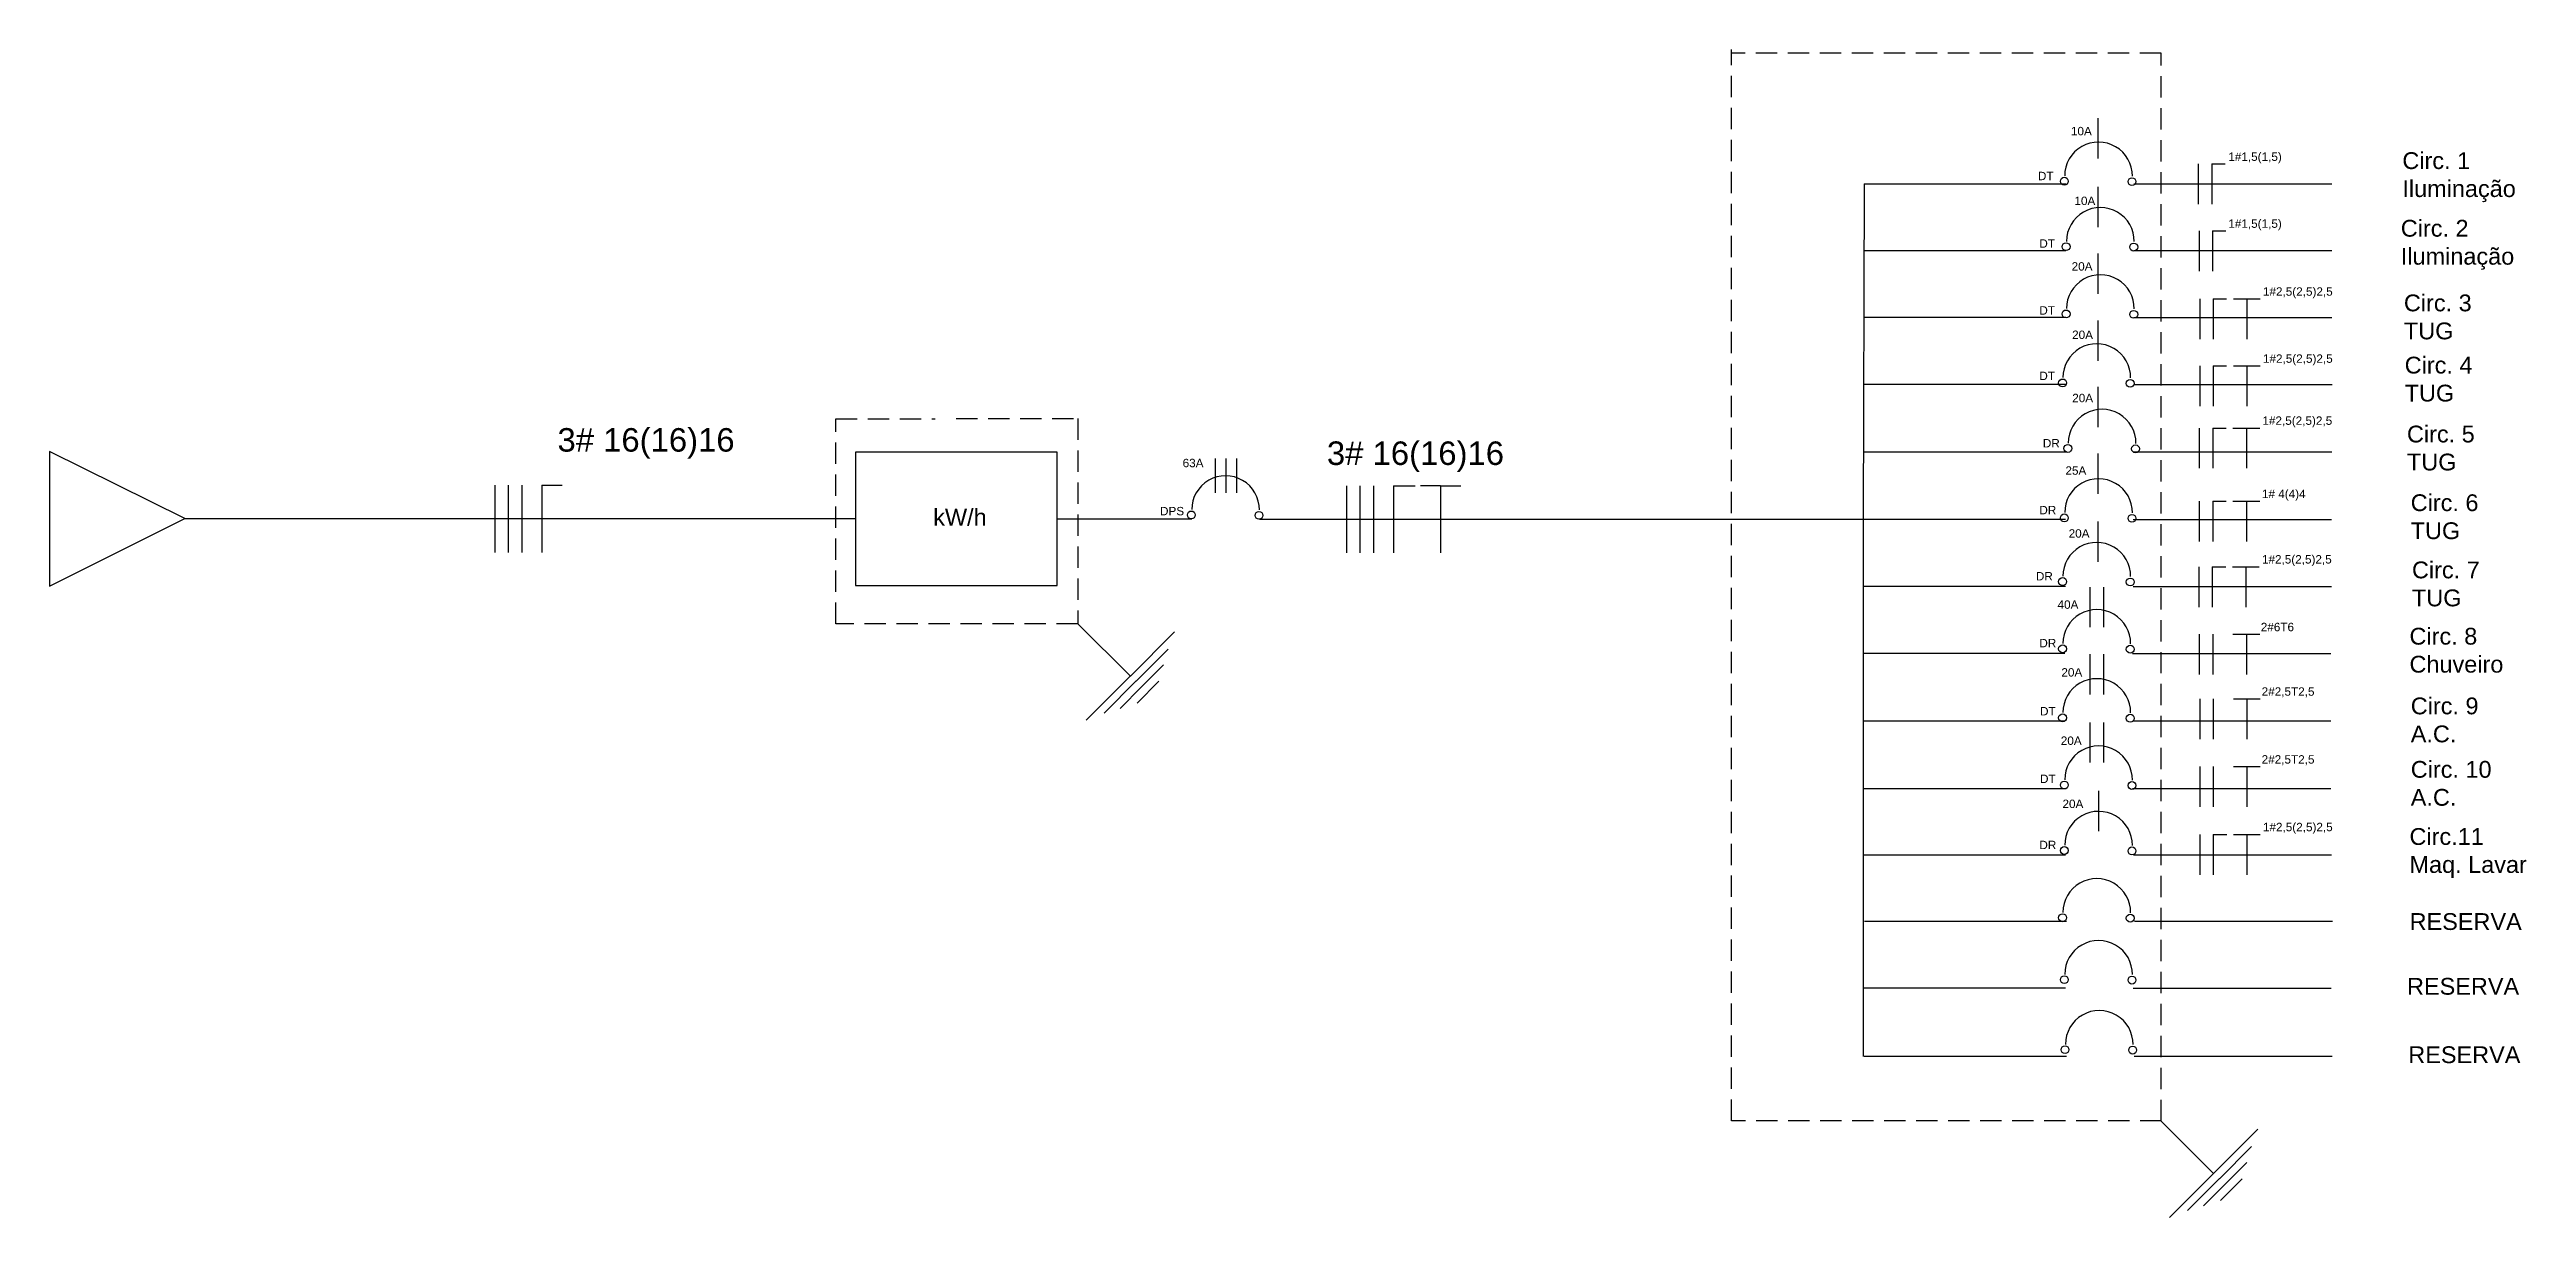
# Model space of a CAD drawing. Header units: millimetres. Extents: x 390 to 1538, y 566 to 1163.
# Drawn here: x 801 to 1538, y 815 to 1163 of the extents above; entities that cross this region are included whole.
import ezdxf

# ---------------------------------------------------------------- set-up
doc = ezdxf.new("R2010")
doc.units = ezdxf.units.MM
doc.linetypes.add('DASHED2', pattern=[9.525, 6.35, -3.175])
doc.styles.get("Standard").update_dxf_attribs({"font": 'arial.ttf'})

msp = doc.modelspace()

# ---------------------------------------------------------------- texts
at = {"attachment_point": 1}
for s, width, insert, char_height in [('10A', 6.0312, (1402.58, 1139.54), 2.5), ('Circ. 1\\PIluminação', 41.0403, (1501.25, 1132), 5), ('DT', 17.4399, (1392.75, 1126.17), 2.5), ('10A', 6.0312, (1403.62, 1118.77), 2.5), ('Circ. 2\\PIluminação', 36.3801, (1500.78, 1111.86), 5), ('DT', 17.4399, (1393.17, 1106.06), 2.5), ('20A', 6.0312, (1402.79, 1099.25), 2.5), ('DT', 17.4399, (1393.17, 1086.15), 2.5), ('Circ. 3 \\PTUG', 21.9113, (1501.71, 1089.63), 5), ('20A', 6.0312, (1402.93, 1078.89), 2.5), ('Circ. 4 \\PTUG', 24.4057, (1501.94, 1071.11), 5), ('DT', 17.4399, (1393.17, 1066.66), 2.5), ('20A', 6.0312, (1402.96, 1060.07), 2.5), ('\\A1;3# 16(16)16', 256.3784, (952, 1049.85), 7), ('63A', 6.0312, (1138.12, 1040.71), 2.5), ('\\A1;3# 16(16)16', 256.3784, (1181.07, 1045.88), 7), ('DR', 16.1942, (1394.22, 1046.6), 2.5), ('25A', 6.0312, (1400.94, 1038.47), 2.5), ('kW/h', 19.3507, (1063.87, 1025.82), 5), ('DPS', 14.8227, (1131.38, 1026.39), 2.5), ('DR', 16.1942, (1393.18, 1026.69), 2.5), ('1# 4(4)4', 34.6721, (1459.44, 1031.52), 2.5), ('20A', 6.0312, (1401.9, 1019.74), 2.5), ('DR', 16.1942, (1392.15, 1007), 2.5), ('40A', 6.0312, (1398.59, 998.55), 2.5), ('2#6T6', 28.4436, (1459.1, 991.88), 2.5), ('DR', 16.1942, (1393.18, 987.09), 2.5), ('20A', 6.0312, (1399.74, 978.37), 2.5), ('DT', 17.4399, (1393.38, 966.8), 2.5), ('2#2,5T2,5', 28.3868, (1459.36, 972.67), 2.5), ('20A', 6.0312, (1399.56, 958.04), 2.5), ('2#2,5T2,5', 28.3868, (1459.36, 952.46), 2.5), ('DT', 17.4399, (1393.38, 946.69), 2.5), ('20A', 6.0312, (1400.06, 939.23), 2.5), ('DR', 16.1942, (1393.18, 926.99), 2.5), ('RESERVA', 26.3375, (1503.41, 905.43), 5)]:
    msp.add_mtext_dynamic_manual_height_columns(s, width=width, gutter_width=12.5, heights=[0], dxfattribs=dict(at, insert=insert, char_height=char_height))
at = {"color": 240, "char_height": 2.5, "width": 38.6169, "attachment_point": 1}
for insert in [(1449.43, 1131.92), (1449.43, 1111.99)]:
    msp.add_mtext('{\\C256;1#1,5(1,5)}', dxfattribs=dict(at, insert=insert))
at = {"color": 240, "char_height": 2.5, "attachment_point": 1}
for insert in [(1459.74, 1091.77), (1459.74, 1071.8), (1459.59, 1053.33), (1459.45, 1012.03), (1459.74, 932.33)]:
    msp.add_mtext_dynamic_manual_height_columns('{\\C256;1#2,5(2,5)2,5}', width=27.8207, gutter_width=12.5, heights=[0], dxfattribs=dict(at, insert=insert))
at = {"char_height": 5, "attachment_point": 1}
for s, insert, width in [('Circ. 5 \\PTUG', (1502.62, 1050.59), 20.4915), ('Circ. 6 \\PTUG', (1503.73, 1030.14), 20.4915), ('Circ. 7 \\PTUG', (1504.11, 1010.13), 20.4915), ('Circ. 8 \\PChuveiro', (1503.37, 990.39), 20.4915), ('Circ. 9 \\PA.C.', (1503.75, 969.64), 20.4915), ('Circ. 10 \\PA.C.', (1503.75, 950.75), 24.9536), ('Circ.11 \\PMaq. Lavar', (1503.37, 930.75), 36.8241), ('RESERVA\\P', (1502.64, 886.15), 34.4867), ('RESERVA\\P', (1503.02, 865.78), 34.4867)]:
    msp.add_mtext(s, dxfattribs=dict(at, insert=insert, width=width))

# ---------------------------------------------------------------- linework, layer by layer
at = {"linetype": 'DASHED2'}
for p, q in [((1301.49, 843.57), (1301.49, 1162.57)), ((1429.46, 1161.51), (1301.49, 1161.51)), ((1429.46, 843.49), (1429.46, 1161.51)), ((1034.91, 1052.6), (1064.46, 1052.64)), ((1034.91, 991.6), (1034.91, 1052.6)), ((1070.73, 1052.68), (1106.95, 1052.68)), ((1106.95, 1052.68), (1106.95, 991.6)), ((1106.95, 991.6), (1034.91, 991.6)), ((1429.51, 843.57), (1301.49, 843.57))]:
    msp.add_line(p, q, dxfattribs=at)
at = {"color": 240}
for p, q in [((1410.57, 1142.15), (1410.57, 1130.15)), ((1440.5, 1128.51), (1440.5, 1116.51)), ((1444.5, 1128.51), (1444.5, 1116.51)), ((1444.5, 1128.51), (1448.5, 1128.51)), ((1410.57, 1121.65), (1410.57, 1109.65)), ((1440.73, 1108.58), (1440.73, 1096.58)), ((1444.73, 1108.58), (1444.73, 1096.58)), ((1444.73, 1108.58), (1448.73, 1108.58)), ((1410.57, 1101.84), (1410.57, 1089.84)), ((1440.94, 1088.33), (1440.94, 1076.33)), ((1444.94, 1088.33), (1444.94, 1076.33)), ((1444.94, 1088.33), (1448.94, 1088.33)), ((1450.94, 1088.33), (1458.94, 1088.33)), ((1454.94, 1088.33), (1454.94, 1076.33)), ((1410.57, 1081.9), (1410.57, 1069.9)), ((1410.57, 1062.1), (1410.57, 1050.1)), ((1440.94, 1068.35), (1440.94, 1056.35)), ((1444.94, 1068.35), (1444.94, 1056.35)), ((1444.94, 1068.35), (1448.94, 1068.35)), ((1450.94, 1068.35), (1458.94, 1068.35)), ((1454.94, 1068.35), (1454.94, 1056.35)), ((1440.8, 1049.88), (1440.8, 1037.88)), ((1444.8, 1049.88), (1444.8, 1037.88)), ((1444.8, 1049.88), (1448.8, 1049.88)), ((1450.8, 1049.88), (1458.8, 1049.88)), ((1454.8, 1049.88), (1454.8, 1037.88)), ((1147.86, 1030.54), (1147.86, 1040.76)), ((1151.11, 1030.54), (1151.11, 1040.76)), ((1154.3, 1030.54), (1154.3, 1040.76)), ((1410.57, 1042.3), (1410.57, 1030.3)), ((933.35, 1032.85), (933.35, 1012.85)), ((937.35, 1032.85), (937.35, 1012.85)), ((941.35, 1032.85), (941.35, 1012.85)), ((947.35, 1032.85), (947.35, 1012.85)), ((947.35, 1032.85), (951.35, 1032.85)), ((951.35, 1032.85), (953.35, 1032.85)), ((1186.91, 1032.68), (1186.91, 1012.68)), ((1190.91, 1032.68), (1190.91, 1012.68)), ((1194.91, 1032.68), (1194.91, 1012.68)), ((1200.91, 1032.68), (1200.91, 1012.68)), ((1200.91, 1032.68), (1207.36, 1032.68)), ((1214.91, 1032.68), (1208.91, 1032.68)), ((1214.91, 1032.68), (1214.91, 1012.68)), ((1214.91, 1032.68), (1220.91, 1032.68)), ((1440.8, 1028.13), (1440.8, 1016.13)), ((1444.8, 1028.13), (1444.8, 1016.13)), ((1444.8, 1028.13), (1448.8, 1028.13)), ((1450.8, 1028.13), (1458.8, 1028.13)), ((1454.8, 1028.13), (1454.8, 1016.13)), ((1410.57, 1022.03), (1410.57, 1010.03)), ((1440.65, 1008.58), (1440.65, 996.58)), ((1444.65, 1008.58), (1444.65, 996.58)), ((1444.65, 1008.58), (1448.65, 1008.58)), ((1450.65, 1008.58), (1458.65, 1008.58)), ((1454.65, 1008.58), (1454.65, 996.58)), ((1408.23, 1002.54), (1408.23, 990.54)), ((1412.23, 1002.54), (1412.23, 990.54)), ((1440.8, 988.51), (1440.8, 976.51)), ((1444.8, 988.51), (1444.8, 976.51)), ((1450.8, 988.51), (1458.8, 988.51)), ((1454.8, 988.51), (1454.8, 976.51)), ((1408.23, 982.5), (1408.23, 970.5)), ((1412.23, 982.5), (1412.23, 970.5)), ((1440.94, 969.27), (1440.94, 957.27)), ((1444.94, 969.27), (1444.94, 957.27)), ((1450.94, 969.27), (1458.94, 969.27)), ((1454.94, 969.27), (1454.94, 957.27)), ((1408.23, 962.24), (1408.23, 950.24)), ((1412.23, 962.24), (1412.23, 950.24)), ((1440.94, 949.05), (1440.94, 937.05)), ((1444.94, 949.05), (1444.94, 937.05)), ((1450.94, 949.05), (1458.94, 949.05)), ((1454.94, 949.05), (1454.94, 937.05)), ((1410.79, 941.86), (1410.79, 929.86)), ((1440.95, 928.88), (1440.95, 916.88)), ((1444.95, 928.88), (1444.95, 916.88)), ((1444.95, 928.88), (1448.95, 928.88)), ((1450.95, 928.88), (1458.95, 928.88)), ((1454.95, 928.88), (1454.95, 916.88))]:
    msp.add_line(p, q, dxfattribs=at)
for p, q in [((1340.98, 1122.62), (1340.74, 1022.77)), ((800.78, 1042.87), (800.78, 1002.84)), ((841.07, 1022.95), (800.78, 1042.87)), ((1100.72, 1042.69), (1040.73, 1042.66)), ((1040.73, 1042.66), (1040.73, 1002.99)), ((1100.72, 1002.99), (1100.72, 1042.69)), ((800.78, 1002.84), (841.07, 1022.95)), ((1340.74, 1022.77), (1340.74, 921.73)), ((1040.73, 1002.99), (1100.72, 1002.99)), ((1106.95, 991.6), (1122.56, 976.02)), ((1122.56, 976.02), (1135.73, 989.21)), ((1124.26, 974.48), (1133.83, 984.07)), ((1109.44, 962.94), (1122.61, 976.13)), ((1114.74, 964.98), (1124.31, 974.56)), ((1124.63, 968), (1131.08, 974.47)), ((1126, 972.87), (1132.46, 979.34)), ((1119.54, 966.41), (1125.99, 972.87)), ((1340.74, 921.73), (1340.74, 862.77)), ((1429.46, 843.49), (1445.06, 827.9)), ((1445.06, 827.9), (1458.23, 841.09)), ((1446.76, 826.37), (1456.33, 835.95)), ((1431.94, 814.82), (1445.11, 828.01)), ((1437.24, 816.86), (1446.81, 826.44)), ((1447.13, 819.88), (1453.59, 826.35)), ((1448.5, 824.75), (1454.96, 831.22)), ((1442.04, 818.29), (1448.5, 824.76))]:
    msp.add_line(p, q)
at = {"color": 6}
for p, q in [((1340.98, 1122.62), (1401.13, 1122.62)), ((1421.3, 1122.57), (1480.29, 1122.57)), ((1340.95, 1102.78), (1401.1, 1102.78)), ((1421.27, 1102.74), (1480.26, 1102.74)), ((1340.95, 1082.86), (1401.1, 1082.86)), ((1421.27, 1082.82), (1480.26, 1082.82)), ((1341.06, 1062.93), (1401.22, 1062.93)), ((1421.39, 1062.88), (1480.37, 1062.88)), ((1340.92, 1042.82), (1401.07, 1042.82)), ((1421.25, 1042.77), (1480.23, 1042.77)), ((841.07, 1022.95), (1040.67, 1022.95)), ((1100.72, 1022.84), (1140.87, 1022.84)), ((1161.03, 1022.77), (1260.84, 1022.77)), ((1260.84, 1022.77), (1340.74, 1022.77)), ((1340.83, 1022.71), (1400.98, 1022.71)), ((1421.15, 1022.66), (1480.14, 1022.66)), ((1340.83, 1002.76), (1400.98, 1002.76)), ((1421.15, 1002.71), (1480.14, 1002.71)), ((1340.6, 982.82), (1400.75, 982.82)), ((1420.92, 982.77), (1479.91, 982.77)), ((1340.62, 962.72), (1400.78, 962.72)), ((1420.95, 962.67), (1479.93, 962.67)), ((1340.62, 942.55), (1400.78, 942.55)), ((1420.95, 942.5), (1479.93, 942.5)), ((1340.85, 922.83), (1401.01, 922.83)), ((1421.18, 922.78), (1480.16, 922.78)), ((1341.13, 903.05), (1401.29, 903.05)), ((1421.46, 903), (1480.44, 903)), ((1340.76, 883.15), (1400.92, 883.15)), ((1421.09, 883.1), (1480.07, 883.1)), ((1341.07, 862.88), (1401.23, 862.88)), ((1421.4, 862.84), (1480.38, 862.84))]:
    msp.add_line(p, q, dxfattribs=at)
for centre in [(1400.61, 1123.36), (1420.75, 1123.24), (1401.14, 1103.87), (1421.28, 1103.75), (1401.14, 1083.85), (1421.28, 1083.73), (1400.09, 1063.3), (1420.22, 1063.18), (1401.67, 1043.81), (1421.81, 1043.69), (1140.71, 1024), (1160.85, 1023.87), (1400.62, 1023.12), (1420.75, 1023), (1400.09, 1004.16), (1420.23, 1004.04), (1400.09, 984.14), (1420.23, 984.02), (1400.09, 963.59), (1420.23, 963.47), (1400.62, 943.57), (1420.75, 943.45), (1400.62, 924.08), (1420.75, 923.96), (1400.09, 904.06), (1420.23, 903.94), (1400.62, 885.62), (1420.75, 885.5), (1400.82, 864.78), (1420.96, 864.66)]:
    msp.add_circle(centre, 1.17, dxfattribs=at)
for centre in [(1410.8, 1124.94), (1411.33, 1105.45), (1411.33, 1085.43), (1410.27, 1064.88), (1411.86, 1045.39), (1150.9, 1025.58), (1410.81, 1024.7), (1410.28, 1005.74), (1410.28, 985.72), (1410.28, 965.17), (1410.81, 945.15), (1410.81, 925.66), (1410.28, 905.64), (1410.81, 887.2), (1411.01, 866.36)]:
    msp.add_arc(centre, 10.08, 359.57163, 180, dxfattribs=at)

msp.set_redraw_order([(e.dxf.handle, doc.entitydb.next_handle()) for e in msp.query("TEXT MTEXT ATTDEF DIMENSION ARC_DIMENSION")])  # texts and dimensions are drawn at this point

doc.saveas('drawing.dxf')
